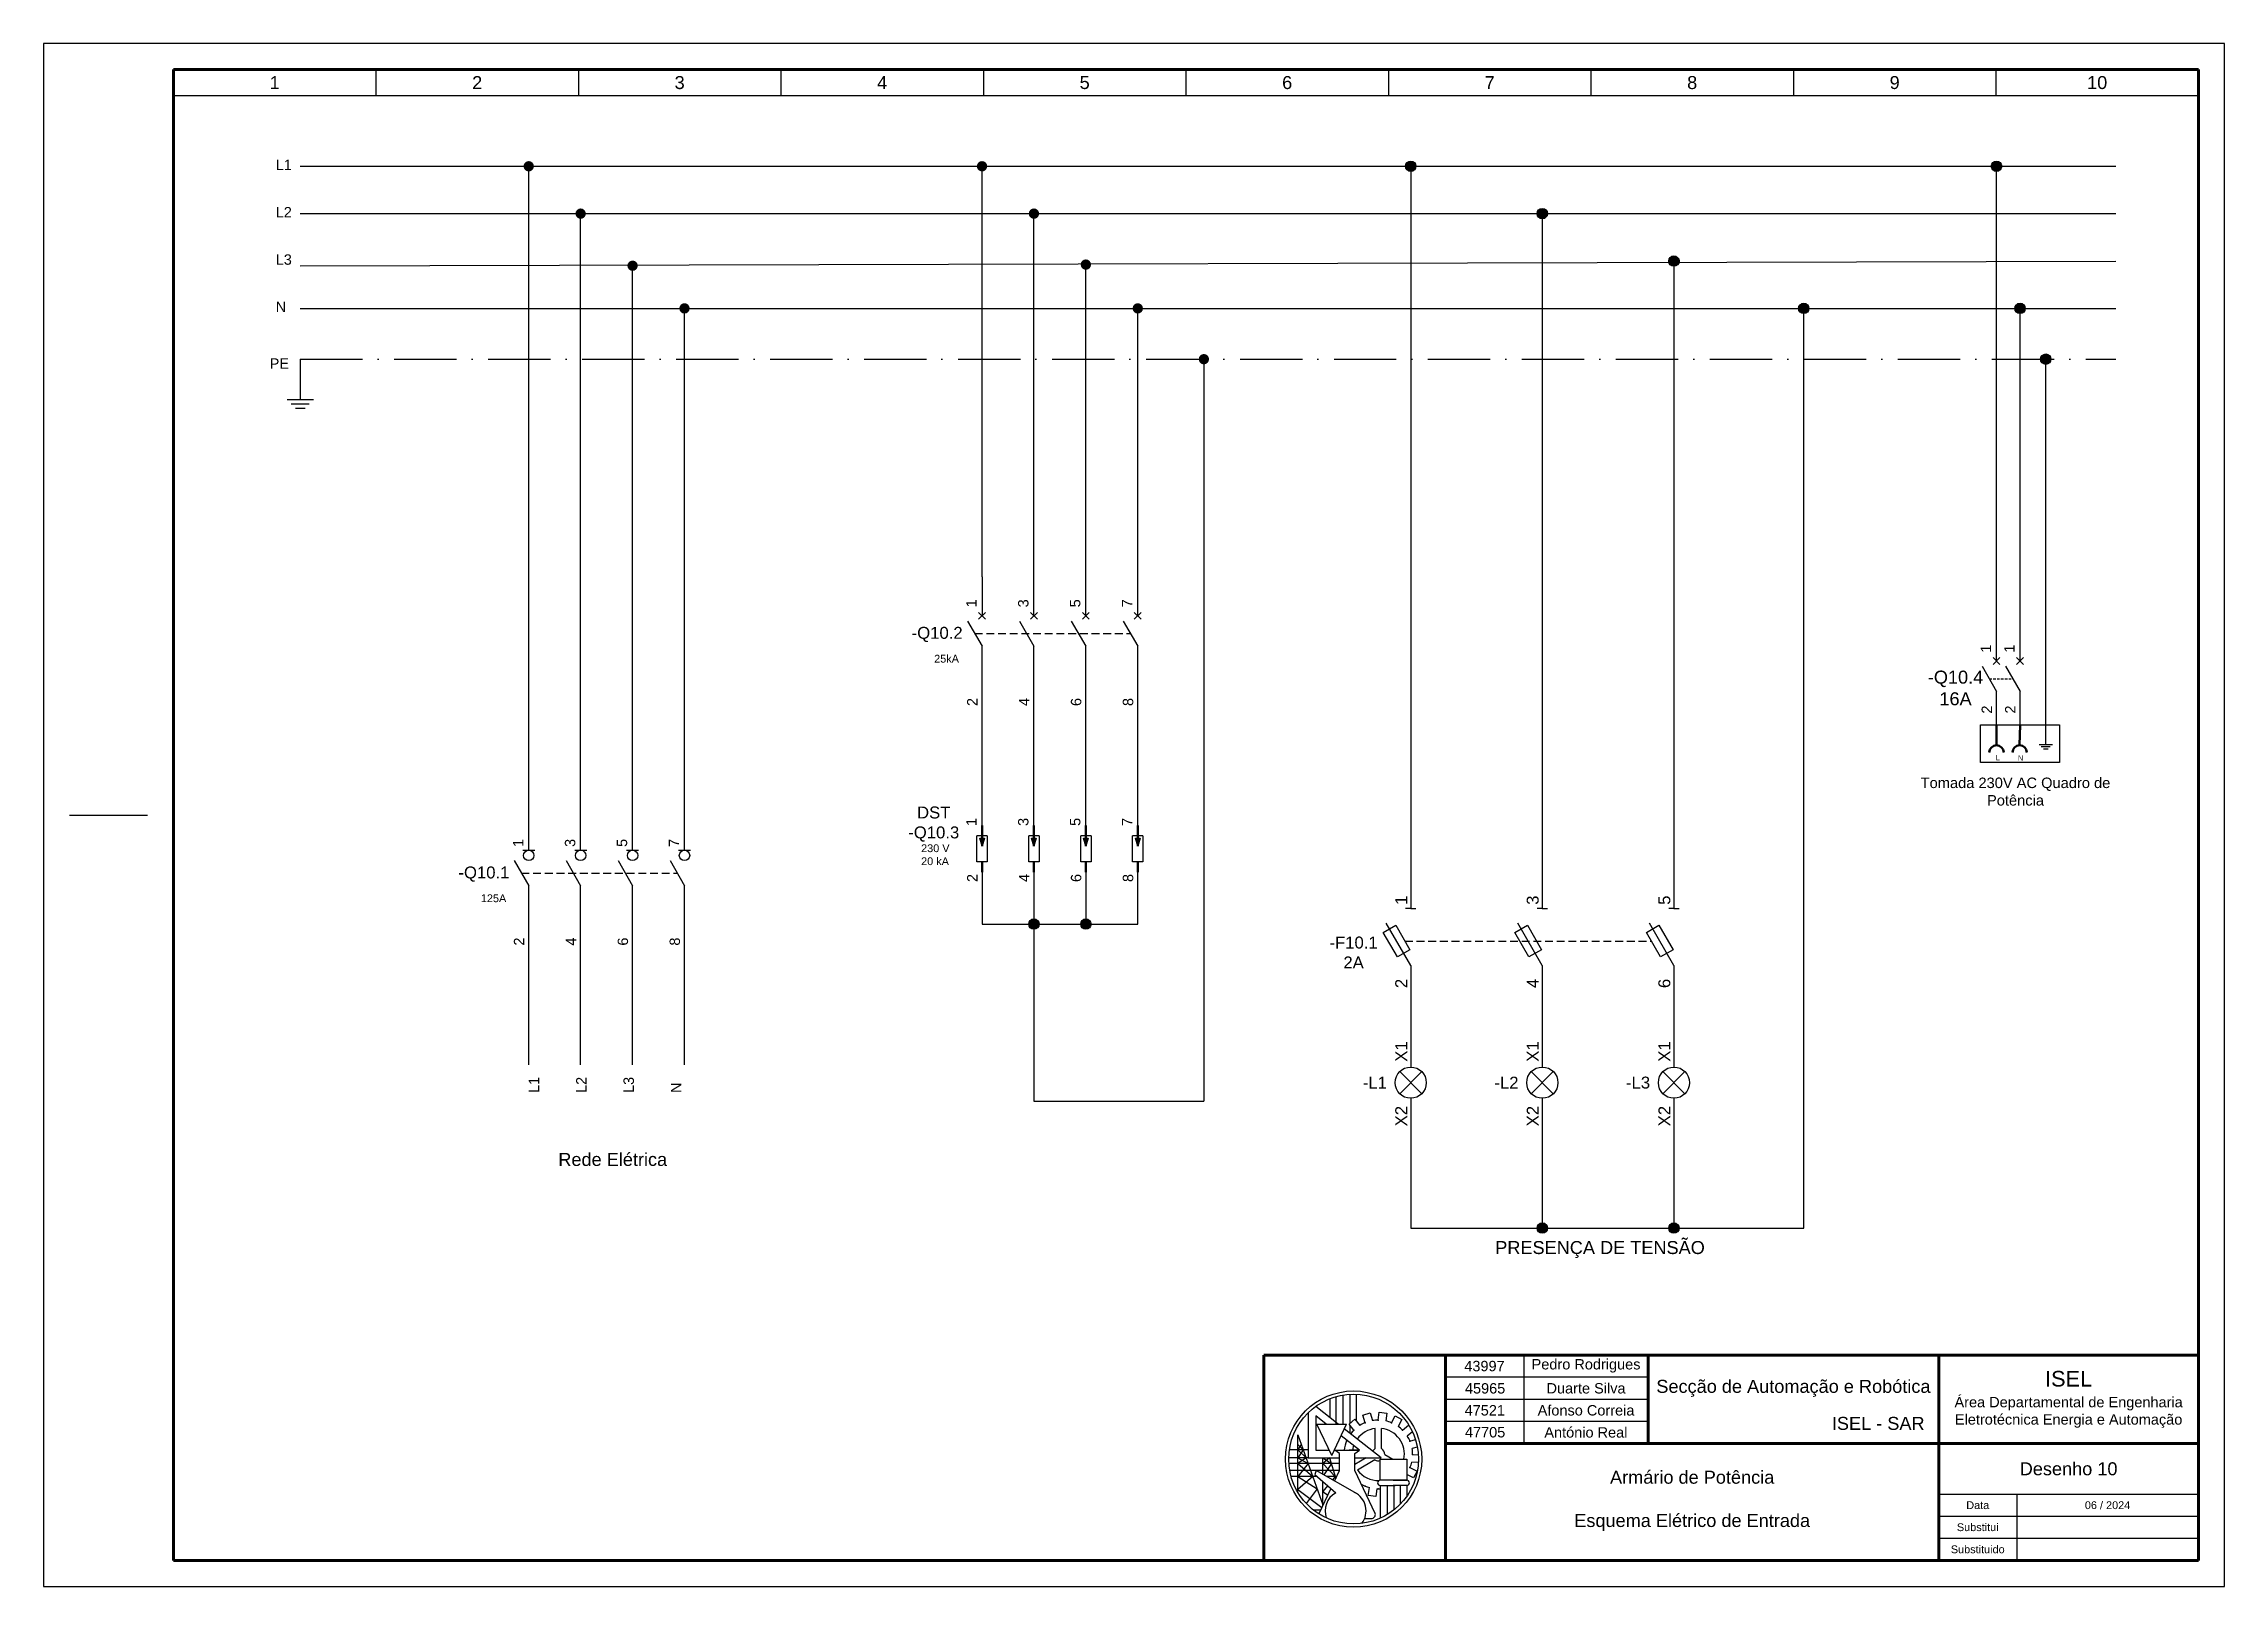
# Model space of a CAD drawing. Header units: millimetres. Extents: x 0 to 5575, y 0 to 297.
# Drawn here: x 4240 to 4660, y 0 to 297 of the extents above; entities that cross this region are included whole.
import ezdxf

# ---------------------------------------------------------------- set-up
doc = ezdxf.new("R2010")
doc.units = ezdxf.units.MM
for name, pattern in [('ACAD_ISO10W100', [18, 12, -3, 0, -3]), ('DASHED', [0.75, 0.5, -0.25]), ('JIS_02_2.0', [3, 2, -1])]:
    doc.linetypes.add(name, pattern=pattern)
for name, color, linetype in [('Bornes', 7, 'DASHED'), ('LEGENDA', 7, 'Continuous'), ('PE', 7, 'ACAD_ISO10W100')]:
    doc.layers.add(name, color=color, linetype=linetype)
doc.layers.add('Símbolos', color=7, linetype='Continuous', lineweight=50)
doc.styles.get("Standard").update_dxf_attribs({"font": 'arial.ttf'})

msp = doc.modelspace()

# ---------------------------------------------------------------- texts
at = {"transparency": 33554687}
for s, width, heights, insert, char_height, attachment_point in [('1', 39, [3.74], (4284.5, 289.49), 2.5, 5), ('2', 39, [3.74], (4323.5, 289.49), 2.5, 5), ('3', 39, [3.74], (4362.5, 289.49), 2.5, 5), ('4', 39, [3.74], (4401.5, 289.49), 2.5, 5), ('5', 39, [3.74], (4440.5, 289.49), 2.5, 5), ('6', 39, [3.74], (4479.5, 289.49), 2.5, 5), ('7', 39, [3.74], (4518.5, 289.49), 2.5, 5), ('8', 39, [3.74], (4557.5, 289.49), 2.5, 5), ('9', 39, [3.74], (4596.5, 289.49), 2.5, 5), ('10', 39, [3.74], (4635.5, 289.49), 2.5, 5), ('\\pxi-3,l3,qc,t3;-Q10.2', 17, [0], (4412.09, 183.25), 2.3, 5), ('\\pxqc;-Q10.4\\P16A', 20.7467, [20.19], (4608.22, 172.94), 2.5, 5), ('\\pxqc;L', 17, [0], (4616.38, 159.52), 1, 5), ('\\pxqc;N', 17, [0], (4620.74, 159.49), 1, 5), ('\\pxqc;Tomada 230V AC Quadro de Potência', 41.036, [15], (4599.25, 150.29), 2.0189, 7), ('\\pxi-3,l3,t3;DST\\P\\pqc;-Q10.3', 17, [0], (4411.43, 146.75), 2.3, 5), ('\\pxi-3,l3,qc,t3;-Q10.1', 17, [0], (4324.8, 137.12), 2.3, 5), ('\\pxi-3,l3,qc,t3;-F10.1\\P2A', 17, [0], (4492.29, 122.03), 2.3, 5), ('\\pxi-3,l3,qc,t3;-L1', 17, [0], (4496.38, 96.97), 2.3, 5), ('\\pxi-3,l3,qc,t3;-L2', 17, [0], (4521.73, 96.97), 2.3, 5), ('\\pxi-3,l3,qc,t3;-L3', 17, [0], (4547.08, 96.97), 2.3, 5), ('\\pxqc;PRESENÇA DE TENSÃO', 112.0679, [0], (4483.72, 66.48), 2.5, 1), ('43997', 15, [0], (4517.5, 42.4), 2, 5), ('Pedro Rodrigues', 24, [0], (4537.06, 42.46), 2, 5), ('45965', 15, [0], (4517.62, 38.11), 2, 5), ('Duarte Silva', 24, [0], (4537.06, 38.12), 2, 5), ('47521', 15, [0], (4517.56, 33.88), 2, 5), ('Afonso Correia', 24, [0], (4537.06, 33.88), 2, 5), ('47705', 15, [0], (4517.62, 29.66), 2, 5), ('António Real', 24, [0], (4537.03, 29.63), 2, 5), ('Armário de Potência\\P\\PEsquema Elétrico de Entrada', 95, [0], (4557.5, 16.47), 2.5, 5), ('\\pxqc;Data', 15, [0], (4612.5, 15.62), 1.5, 5), ('\\pxqc;06 / 2024', 35, [0], (4637.5, 15.62), 1.5, 5), ('\\pxqc;Substitui', 15, [0], (4612.5, 11.38), 1.5, 5), ('\\pxqc;Substituido', 15, [0], (4612.5, 7.12), 1.5, 5)]:
    msp.add_mtext_dynamic_manual_height_columns(s, width=width, gutter_width=12.5, heights=heights, dxfattribs=dict(at, insert=insert, char_height=char_height, attachment_point=attachment_point))
at = {"linetype": 'JIS_02_2.0', "transparency": 33554687, "char_height": 2, "attachment_point": 1}
for s, insert in [('L1', (4284.7, 274.67)), ('L2', (4284.7, 265.55)), ('L3', (4284.7, 256.43)), ('N', (4284.7, 247.31)), ('PE', (4283.54, 236.42))]:
    msp.add_mtext_dynamic_manual_height_columns(s, width=1.8376, gutter_width=12.5, heights=[0], dxfattribs=dict(at, insert=insert))
at = {"transparency": 33554687, "attachment_point": 5, "rotation": 90}
for s, insert, char_height in [('\\pxqc;1', (4418.69, 189.25), 2), ('\\pxqc;3', (4428.69, 189.25), 2), ('\\pxqc;5', (4438.69, 189.25), 2), ('\\pxqc;7', (4448.69, 189.25), 2), ('\\pxqc;1', (4614.07, 180.54), 2), ('\\pxqc;1', (4618.6, 180.54), 2), ('\\pxqc;2', (4418.86, 170.25), 2), ('\\pxqc;4', (4428.86, 170.25), 2), ('\\pxqc;6', (4438.86, 170.25), 2), ('\\pxqc;8', (4448.86, 170.25), 2), ('\\pxqc;2', (4614.24, 168.8), 2), ('\\pxqc;2', (4618.77, 168.8), 2), ('\\pxqc;1', (4418.69, 147.17), 2), ('\\pxqc;3', (4428.69, 147.17), 2), ('\\pxqc;5', (4438.69, 147.17), 2), ('\\pxqc;7', (4448.69, 147.17), 2), ('\\pxqc;1', (4331.4, 143.13), 2), ('\\pxqc;3', (4341.4, 143.13), 2), ('\\pxqc;5', (4351.4, 143.13), 2), ('\\pxqc;7', (4361.4, 143.13), 2), ('\\pxqc;2', (4418.86, 136.37), 2), ('\\pxqc;4', (4428.86, 136.37), 2), ('\\pxqc;6', (4438.86, 136.37), 2), ('\\pxqc;8', (4448.86, 136.37), 2), ('\\pxqc;1', (4501.46, 132.1), 2.3), ('\\pxqc;3', (4526.8, 132.1), 2.3), ('\\pxqc;5', (4552.15, 132.1), 2.3), ('\\pxqc;2', (4331.57, 124.13), 2), ('\\pxqc;4', (4341.57, 124.13), 2), ('\\pxqc;6', (4351.57, 124.13), 2), ('\\pxqc;8', (4361.57, 124.13), 2), ('\\pxqc;2', (4501.46, 116.07), 2.3), ('\\pxqc;4', (4526.8, 116.07), 2.3), ('\\pxqc;6', (4552.15, 116.07), 2.3), ('\\pxqc;X1', (4501.46, 102.96), 2.3), ('\\pxqc;X1', (4526.8, 102.96), 2.3), ('\\pxqc;X1', (4552.15, 102.96), 2.3), ('\\pxqc;X2', (4501.46, 90.53), 2.3), ('\\pxqc;X2', (4526.8, 90.53), 2.3), ('\\pxqc;X2', (4552.15, 90.53), 2.3)]:
    msp.add_mtext_dynamic_manual_height_columns(s, width=17, gutter_width=12.5, heights=[0], dxfattribs=dict(at, insert=insert, char_height=char_height))
at = {"linetype": 'DASHED', "transparency": 33554687, "char_height": 1.5, "attachment_point": 1}
for s, width, heights, insert in [('25kA', 4.5877, [0], (4411.51, 179.34)), ('230 V\\P20 kA', 6.7413, [0], (4409, 142.85)), ('125A', 4.5877, [1.55], (4324.21, 133.22))]:
    msp.add_mtext_dynamic_manual_height_columns(s, width=width, gutter_width=1, heights=heights, dxfattribs=dict(at, insert=insert))
at = {"linetype": 'JIS_02_2.0', "transparency": 33554687, "char_height": 2, "attachment_point": 1, "rotation": 90}
for s, insert in [('L1', (4333.44, 94.98)), ('L2', (4342.56, 94.98)), ('L3', (4351.68, 94.98)), ('N', (4360.8, 94.98))]:
    msp.add_mtext_dynamic_manual_height_columns(s, width=1.8376, gutter_width=12.5, heights=[0], dxfattribs=dict(at, insert=insert))
at = {"lineweight": -3, "transparency": 33554687, "char_height": 2.5, "attachment_point": 5}
for s, width, insert in [('Rede Elétrica', 36.4856, (4349.61, 82.17)), ('Desenho 10', 50, (4630, 22.62))]:
    msp.add_mtext_dynamic_manual_height_columns(s, width=width, gutter_width=12.5, heights=[0], dxfattribs=dict(at, insert=insert))
at = {"layer": 'Bornes', "transparency": 33554687, "char_height": 2.5}
for s, width, insert, attachment_point in [('\\pxqc;Secção de Automação e Robótica', 56, (4577, 38.12), 5), ('\\pxqc;{\\H1.2x;ISEL\\P\\H0.66667x;Área Departamental de Engenharia Eletrotécnica Energia e Automação}', 50, (4630, 36), 5), ('\\pxqr;ISEL - SAR', 56, (4602.26, 30.09), 9)]:
    msp.add_mtext_dynamic_manual_height_columns(s, width=width, gutter_width=12.5, heights=[0], dxfattribs=dict(at, insert=insert, attachment_point=attachment_point))

# ---------------------------------------------------------------- hatches: boundary and pattern name
at = {"transparency": 33554687}
h = msp.add_hatch(color=256, dxfattribs=at)
edge = h.paths.add_edge_path()
edge.add_arc((4333.43, 273.39), 1, 0, 360)
h = msp.add_hatch(color=256, dxfattribs=at)
edge = h.paths.add_edge_path()
edge.add_arc((4420.73, 273.39), 1, 0, 360)
h = msp.add_hatch(color=256, dxfattribs=at)
edge = h.paths.add_edge_path()
edge.add_arc((4503.29, 273.39), 1, 0, 360)
h = msp.add_hatch(color=256, dxfattribs=at)
edge = h.paths.add_edge_path()
edge.add_arc((4616.11, 273.39), 1, 0, 360)
h = msp.add_hatch(color=256, dxfattribs=at)
edge = h.paths.add_edge_path()
edge.add_arc((4343.43, 264.27), 1, 0, 360)
h = msp.add_hatch(color=256, dxfattribs=at)
edge = h.paths.add_edge_path()
edge.add_arc((4430.73, 264.27), 1, 0, 360)
h = msp.add_hatch(color=256, dxfattribs=at)
edge = h.paths.add_edge_path()
edge.add_arc((4528.64, 264.27), 1, 0, 360)
h = msp.add_hatch(color=256, dxfattribs=at)
edge = h.paths.add_edge_path()
edge.add_arc((4353.43, 254.24), 1, 0, 360)
h = msp.add_hatch(color=256, dxfattribs=at)
edge = h.paths.add_edge_path()
edge.add_arc((4440.73, 254.46), 1, 0, 360)
h = msp.add_hatch(color=256, dxfattribs=at)
edge = h.paths.add_edge_path()
edge.add_arc((4553.99, 255.15), 1, 0, 360)
h = msp.add_hatch(color=256, dxfattribs=at)
edge = h.paths.add_edge_path()
edge.add_arc((4363.43, 246.03), 1, 0, 360)
h = msp.add_hatch(color=256, dxfattribs=at)
edge = h.paths.add_edge_path()
edge.add_arc((4450.73, 246.03), 1, 0, 360)
h = msp.add_hatch(color=256, dxfattribs=at)
edge = h.paths.add_edge_path()
edge.add_arc((4578.99, 246.03), 1, 0, 360)
h = msp.add_hatch(color=256, dxfattribs=at)
edge = h.paths.add_edge_path()
edge.add_arc((4620.64, 246.03), 1, 0, 360)
h = msp.add_hatch(color=256, dxfattribs=at)
edge = h.paths.add_edge_path()
edge.add_arc((4463.46, 236.25), 1, 0, 360)
h = msp.add_hatch(color=256, dxfattribs=at)
edge = h.paths.add_edge_path()
edge.add_arc((4625.6, 236.25), 1, 0, 360)
h = msp.add_hatch(color=256, dxfattribs=at)
edge = h.paths.add_edge_path()
edge.add_arc((4430.73, 127.51), 1, 0, 360)
h = msp.add_hatch(color=256, dxfattribs=at)
edge = h.paths.add_edge_path()
edge.add_arc((4440.73, 127.51), 1, 0, 360)
h = msp.add_hatch(color=256, dxfattribs=at)
edge = h.paths.add_edge_path()
edge.add_arc((4528.64, 68.97), 1, 0, 360)
h = msp.add_hatch(color=256, dxfattribs=at)
edge = h.paths.add_edge_path()
edge.add_arc((4553.99, 68.97), 1, 0, 360)

# ---------------------------------------------------------------- linework, layer by layer
for p, q in [((4265, 292), (4265, 287)), ((4265, 292), (4265, 287)), ((4304, 292), (4304, 287)), ((4343, 292), (4343, 287)), ((4382, 292), (4382, 287)), ((4421, 292), (4421, 287)), ((4460, 292), (4460, 287)), ((4499, 292), (4499, 287)), ((4538, 292), (4538, 287)), ((4577, 292), (4577, 287)), ((4616, 292), (4616, 287)), ((4265, 287), (4655, 287)), ((4289.42, 273.39), (4639.12, 273.39)), ((4420.73, 194.34), (4420.73, 273.39)), ((4503.29, 273.39), (4503.29, 130.48)), ((4289.42, 264.27), (4639.12, 264.27)), ((4430.73, 186.84), (4430.73, 264.27)), ((4528.64, 264.27), (4528.64, 130.48)), ((4289.42, 254.24), (4639.12, 255.11)), ((4440.73, 186.84), (4440.73, 254.46)), ((4553.99, 255.15), (4553.99, 130.48)), ((4289.42, 246.03), (4639.12, 246.03)), ((4450.73, 186.84), (4450.73, 246.03)), ((4578.99, 68.97), (4578.99, 246.03)), ((4289.42, 236.25), (4289.42, 230.25)), ((4463.46, 236.25), (4463.46, 93.39)), ((4286.88, 228.51), (4291.95, 228.51)), ((4287.68, 227.68), (4291.15, 227.68)), ((4288.48, 226.84), (4290.35, 226.84)), ((4289.42, 230.25), (4289.42, 228.51)), ((4420.73, 194.34), (4420.73, 186.84)), ((4417.93, 185.84), (4420.73, 181.01)), ((4420.06, 186.18), (4421.39, 187.51)), ((4420.06, 187.51), (4421.39, 186.18)), ((4427.93, 185.84), (4430.73, 181.01)), ((4430.06, 186.18), (4431.39, 187.51)), ((4430.06, 187.51), (4431.39, 186.18)), ((4437.93, 185.84), (4440.73, 181.01)), ((4440.06, 186.18), (4441.39, 187.51)), ((4440.06, 187.51), (4441.39, 186.18)), ((4447.93, 185.84), (4450.73, 181.01)), ((4450.06, 186.18), (4451.39, 187.51)), ((4450.06, 187.51), (4451.39, 186.18)), ((4420.73, 176.82), (4420.73, 181.01)), ((4430.73, 146.51), (4430.73, 181.01)), ((4440.73, 146.51), (4440.73, 181.01)), ((4450.73, 146.51), (4450.73, 181.01)), ((4420.73, 146.51), (4420.73, 176.82)), ((4613.32, 177.13), (4616.11, 172.3)), ((4615.45, 177.47), (4616.77, 178.8)), ((4615.45, 178.8), (4616.77, 177.47)), ((4617.84, 177.13), (4620.64, 172.3)), ((4619.97, 177.47), (4621.3, 178.8)), ((4619.97, 178.8), (4621.3, 177.47)), ((4626.87, 162.02), (4624.33, 162.02)), ((4626.47, 161.6), (4624.73, 161.6)), ((4626.07, 161.18), (4625.14, 161.18)), ((4245, 148.5), (4260, 148.5)), ((4419.73, 139.51), (4419.73, 144.51)), ((4421.73, 144.51), (4419.73, 144.51)), ((4420.28, 144.01), (4421.18, 144.01)), ((4420.73, 142.51), (4420.28, 144.01)), ((4420.3, 144.01), (4420.73, 142.79)), ((4420.73, 143.01), (4420.33, 144.01)), ((4420.73, 143.01), (4420.4, 144.01)), ((4420.73, 143.01), (4420.46, 144.01)), ((4420.52, 144.01), (4420.73, 143.01)), ((4420.57, 144.01), (4420.73, 143.26)), ((4420.62, 144.01), (4420.73, 143.5)), ((4420.67, 144.01), (4420.73, 143.74)), ((4421.15, 144.01), (4420.73, 142.79)), ((4421.18, 144.01), (4420.73, 142.51)), ((4420.73, 143.01), (4421.06, 144.01)), ((4420.73, 143.01), (4421.13, 144.01)), ((4420.73, 143.01), (4420.99, 144.01)), ((4420.94, 144.01), (4420.73, 143.01)), ((4420.89, 144.01), (4420.73, 143.26)), ((4420.83, 144.01), (4420.73, 143.5)), ((4420.78, 144.01), (4420.73, 143.74)), ((4421.73, 144.51), (4421.73, 139.51)), ((4429.73, 139.51), (4429.73, 144.51)), ((4431.73, 144.51), (4429.73, 144.51)), ((4430.28, 144.01), (4431.18, 144.01)), ((4430.73, 142.51), (4430.28, 144.01)), ((4430.3, 144.01), (4430.73, 142.79)), ((4430.73, 143.01), (4430.33, 144.01)), ((4430.73, 143.01), (4430.4, 144.01)), ((4430.73, 143.01), (4430.46, 144.01)), ((4430.52, 144.01), (4430.73, 143.01)), ((4430.57, 144.01), (4430.73, 143.26)), ((4430.62, 144.01), (4430.73, 143.5)), ((4430.67, 144.01), (4430.73, 143.74)), ((4431.15, 144.01), (4430.73, 142.79)), ((4431.18, 144.01), (4430.73, 142.51)), ((4430.73, 143.01), (4431.06, 144.01)), ((4430.73, 143.01), (4431.13, 144.01)), ((4430.73, 143.01), (4430.99, 144.01)), ((4430.94, 144.01), (4430.73, 143.01)), ((4430.89, 144.01), (4430.73, 143.26)), ((4430.83, 144.01), (4430.73, 143.5)), ((4430.78, 144.01), (4430.73, 143.74)), ((4431.73, 144.51), (4431.73, 139.51)), ((4439.73, 139.51), (4439.73, 144.51)), ((4441.73, 144.51), (4439.73, 144.51)), ((4440.28, 144.01), (4441.18, 144.01)), ((4440.73, 142.51), (4440.28, 144.01)), ((4440.3, 144.01), (4440.73, 142.79)), ((4440.73, 143.01), (4440.33, 144.01)), ((4440.73, 143.01), (4440.4, 144.01)), ((4440.73, 143.01), (4440.46, 144.01)), ((4440.52, 144.01), (4440.73, 143.01)), ((4440.57, 144.01), (4440.73, 143.26)), ((4440.62, 144.01), (4440.73, 143.5)), ((4440.67, 144.01), (4440.73, 143.74)), ((4441.15, 144.01), (4440.73, 142.79)), ((4441.18, 144.01), (4440.73, 142.51)), ((4440.73, 143.01), (4441.06, 144.01)), ((4440.73, 143.01), (4441.13, 144.01)), ((4440.73, 143.01), (4440.99, 144.01)), ((4440.94, 144.01), (4440.73, 143.01)), ((4440.89, 144.01), (4440.73, 143.26)), ((4440.83, 144.01), (4440.73, 143.5)), ((4440.78, 144.01), (4440.73, 143.74)), ((4441.73, 144.51), (4441.73, 139.51)), ((4449.73, 139.51), (4449.73, 144.51)), ((4451.73, 144.51), (4449.73, 144.51)), ((4450.28, 144.01), (4451.18, 144.01)), ((4450.73, 142.51), (4450.28, 144.01)), ((4450.3, 144.01), (4450.73, 142.79)), ((4450.73, 143.01), (4450.33, 144.01)), ((4450.73, 143.01), (4450.4, 144.01)), ((4450.73, 143.01), (4450.46, 144.01)), ((4450.52, 144.01), (4450.73, 143.01)), ((4450.57, 144.01), (4450.73, 143.26)), ((4450.62, 144.01), (4450.73, 143.5)), ((4450.67, 144.01), (4450.73, 143.74)), ((4451.15, 144.01), (4450.73, 142.79)), ((4451.18, 144.01), (4450.73, 142.51)), ((4450.73, 143.01), (4451.06, 144.01)), ((4450.73, 143.01), (4451.13, 144.01)), ((4450.73, 143.01), (4450.99, 144.01)), ((4450.94, 144.01), (4450.73, 143.01)), ((4450.89, 144.01), (4450.73, 143.26)), ((4450.83, 144.01), (4450.73, 143.5)), ((4450.78, 144.01), (4450.73, 143.74)), ((4451.73, 144.51), (4451.73, 139.51)), ((4330.64, 139.72), (4333.43, 134.88)), ((4340.64, 139.72), (4343.43, 134.88)), ((4350.64, 139.72), (4353.43, 134.88)), ((4360.64, 139.72), (4363.43, 134.88)), ((4421.73, 139.51), (4419.73, 139.51)), ((4431.73, 139.51), (4429.73, 139.51)), ((4441.73, 139.51), (4439.73, 139.51)), ((4451.73, 139.51), (4449.73, 139.51)), ((4333.43, 130.7), (4333.43, 134.88)), ((4343.43, 100.39), (4343.43, 134.88)), ((4353.43, 100.39), (4353.43, 134.88)), ((4363.43, 100.39), (4363.43, 134.88)), ((4420.73, 137.51), (4420.73, 127.51)), ((4430.73, 137.51), (4430.73, 127.51)), ((4440.73, 137.51), (4440.73, 127.51)), ((4450.73, 127.51), (4450.73, 137.51)), ((4333.43, 100.39), (4333.43, 130.7)), ((4503.29, 130.48), (4502.29, 130.48)), ((4503.29, 133.26), (4503.29, 130.48)), ((4503.29, 130.48), (4504.29, 130.48)), ((4528.64, 130.48), (4527.64, 130.48)), ((4528.64, 133.26), (4528.64, 130.48)), ((4528.64, 130.48), (4529.64, 130.48)), ((4553.99, 130.48), (4552.99, 130.48)), ((4553.99, 133.26), (4553.99, 130.48)), ((4553.99, 130.48), (4554.99, 130.48)), ((4420.73, 127.51), (4450.73, 127.51)), ((4430.73, 127.51), (4430.73, 93.39)), ((4503.29, 119.51), (4498.56, 127.7)), ((4528.64, 119.51), (4523.91, 127.7)), ((4553.99, 119.51), (4549.26, 127.7)), ((4503.29, 119.51), (4503.29, 116.14)), ((4503.29, 119.51), (4503.29, 99.97)), ((4528.64, 119.51), (4528.64, 116.14)), ((4528.64, 119.51), (4528.64, 99.97)), ((4553.99, 119.51), (4553.99, 116.14)), ((4553.99, 119.51), (4553.99, 99.97)), ((4501.17, 99.09), (4505.41, 94.85)), ((4505.41, 99.09), (4501.17, 94.85)), ((4526.52, 99.09), (4530.76, 94.85)), ((4530.76, 99.09), (4526.52, 94.85)), ((4551.87, 99.09), (4556.11, 94.85)), ((4556.11, 99.09), (4551.87, 94.85)), ((4430.73, 93.39), (4463.46, 93.39)), ((4503.29, 93.97), (4503.29, 68.97)), ((4528.64, 93.97), (4528.64, 68.97)), ((4553.99, 93.97), (4553.99, 68.97)), ((4503.29, 68.97), (4553.99, 68.97)), ((4553.99, 68.97), (4578.99, 68.97))]:
    msp.add_line(p, q, dxfattribs=at)
at = {"lineweight": -3, "transparency": 33554687}
for p, q in [((4333.43, 141.72), (4333.43, 273.39)), ((4616.11, 178.13), (4616.11, 273.39)), ((4343.43, 141.72), (4343.43, 264.27)), ((4353.43, 141.72), (4353.43, 254.24)), ((4363.43, 141.72), (4363.43, 246.03)), ((4620.64, 178.13), (4620.64, 246.03)), ((4625.6, 165.89), (4625.6, 236.25)), ((4616.11, 165.89), (4616.11, 172.3)), ((4620.64, 165.89), (4620.64, 172.3)), ((4625.6, 162.02), (4625.6, 165.89)), ((4332.28, 141.72), (4334.59, 141.72)), ((4342.28, 141.72), (4344.59, 141.72)), ((4352.28, 141.72), (4354.59, 141.72)), ((4362.28, 141.72), (4364.59, 141.72))]:
    msp.add_line(p, q, dxfattribs=at)
at = {"linetype": 'DASHED', "ltscale": 3, "transparency": 33554687}
for p, q in [((4419.33, 183.43), (4449.33, 183.43)), ((4332.04, 137.3), (4362.04, 137.3)), ((4502.18, 124.24), (4549.64, 124.24))]:
    msp.add_line(p, q, dxfattribs=at)
at = {"linetype": 'DASHED', "lineweight": -3, "transparency": 33554687}
msp.add_line((4614.71, 174.72), (4619.24, 174.72), dxfattribs=at)
at = {"lineweight": 120, "transparency": 33554687}
msp.add_line((4475, 44.5), (4475, 5), dxfattribs=at)
at = {"lineweight": 25, "transparency": 33554687}
for p, q in [((4489.32, 31.25), (4485, 34.64)), ((4487.78, 32.46), (4487.78, 36.14)), ((4488.95, 31.25), (4488.95, 36.53)), ((4490.3, 31.25), (4490.3, 36.82)), ((4491.64, 31.44), (4491.64, 36.97)), ((4492.86, 31.8), (4492.86, 36.97)), ((4483.57, 33.44), (4483.57, 24.75)), ((4486.99, 31.25), (4485.01, 32.8)), ((4485.01, 32.8), (4485.01, 26.19)), ((4485.2, 31.25), (4490.95, 31.25)), ((4488.07, 25.2), (4485.2, 31.25)), ((4488.07, 25.2), (4490.95, 31.25)), ((4497.59, 24.75), (4490.5, 30.32)), ((4491.41, 31.25), (4492.55, 32.18)), ((4492.37, 30.07), (4491.41, 31.25)), ((4491.64, 29.42), (4491.64, 30.96)), ((4492.55, 32.18), (4493.51, 31)), ((4494.08, 32.96), (4495.49, 33.38)), ((4494.52, 31.51), (4494.08, 32.96)), ((4495.49, 33.38), (4495.93, 31.93)), ((4496.45, 26.51), (4496.45, 30.39)), ((4497.05, 32.01), (4497.21, 33.52)), ((4497.21, 33.52), (4498.67, 33.36)), ((4497.65, 26.51), (4497.65, 30.39)), ((4498.67, 33.36), (4498.51, 31.85)), ((4499.58, 31.51), (4500.3, 32.84)), ((4500.3, 32.84), (4501.59, 32.14)), ((4501.59, 32.14), (4500.87, 30.8)), ((4501.72, 30.07), (4502.88, 31.05)), ((4503.62, 29.75), (4502.64, 28.93)), ((4502.88, 31.05), (4503.01, 30.9)), ((4483.57, 26.26), (4479.93, 26.26)), ((4481.57, 29.15), (4486.36, 15.7)), ((4481.57, 18.1), (4481.57, 29.15)), ((4482.21, 27.34), (4481.57, 26.26)), ((4481.57, 27.31), (4482.6, 26.26)), ((4482.6, 26.26), (4481.57, 24.75)), ((4481.57, 26.26), (4483.14, 24.75)), ((4485.01, 26.19), (4487.6, 26.19)), ((4488.54, 26.19), (4488.95, 26.19)), ((4489.6, 25.59), (4488.68, 26.19)), ((4488.95, 26.19), (4493.43, 26.19)), ((4488.95, 26.19), (4491.03, 26.19)), ((4489.6, 22.28), (4489.6, 25.59)), ((4493.43, 26.19), (4489.87, 28.98)), ((4493.43, 26.19), (4491.43, 26.19)), ((4492.5, 25.59), (4493.43, 26.19)), ((4492.5, 22.28), (4492.5, 25.59)), ((4498.31, 25.36), (4499.84, 24.48)), ((4503.15, 27.93), (4504.2, 28.25)), ((4504.56, 26.82), (4503.56, 26.52)), ((4503.66, 25.4), (4504.75, 25.3)), ((4483.57, 24.75), (4479.81, 24.75)), ((4489.6, 23.63), (4479.83, 23.63)), ((4489.6, 22.31), (4480, 22.31)), ((4485.25, 21.15), (4480.26, 21.15)), ((4481.57, 24.75), (4483.53, 23.63)), ((4483.14, 24.75), (4481.57, 23.63)), ((4483.53, 23.63), (4481.57, 21.15)), ((4481.57, 23.63), (4484.42, 21.15)), ((4481.57, 21.15), (4485.25, 18.8)), ((4484.42, 21.15), (4481.57, 18.62)), ((4483.57, 24.75), (4489.6, 24.75)), ((4485.11, 22.31), (4484.8, 21.54)), ((4484.8, 21.54), (4488.85, 17.99)), ((4492.95, 17.81), (4485.11, 22.31)), ((4486.36, 21.59), (4486.36, 24.75)), ((4486.36, 24.75), (4488.01, 23.63)), ((4487.67, 24.75), (4486.36, 23.63)), ((4486.36, 23.63), (4488.75, 21.15)), ((4488.01, 23.63), (4486.57, 21.47)), ((4488.75, 21.15), (4487.13, 21.15)), ((4487.67, 24.75), (4488.87, 20.75)), ((4488.75, 21.15), (4488.22, 20.52)), ((4488.64, 20.28), (4489.6, 22.28)), ((4492.5, 24.75), (4497.59, 24.75)), ((4494.73, 24.75), (4492.5, 23.46)), ((4496.45, 14.04), (4492.5, 22.28)), ((4496.38, 24.33), (4493.02, 22.39)), ((4497.44, 20.44), (4497.44, 24.48)), ((4497.44, 24.48), (4502.52, 24.48)), ((4502.52, 24.48), (4502.52, 20.44)), ((4503.85, 20.88), (4502.52, 21.55)), ((4503.15, 22.87), (4504.51, 22.19)), ((4504.76, 23.82), (4503.49, 23.94)), ((4504.51, 22.19), (4503.85, 20.88)), ((4481.57, 18.62), (4486.19, 15.16)), ((4485.25, 18.8), (4483.16, 15.98)), ((4485.65, 14.04), (4487.93, 18.79)), ((4486.36, 15.51), (4486.36, 20.18)), ((4487.27, 19.38), (4486.36, 18.29)), ((4486.36, 18.29), (4487.34, 17.56)), ((4495.1, 17.51), (4495.33, 19.01)), ((4496.55, 17.29), (4495.1, 17.51)), ((4496.78, 18.8), (4496.55, 17.29)), ((4502.52, 20.44), (4497.44, 20.44)), ((4500.3, 20.44), (4497.44, 20.44)), ((4497.44, 19.41), (4497.44, 13.12)), ((4497.44, 19.41), (4500.3, 19.41)), ((4498.74, 19.41), (4498.74, 13.81)), ((4499.91, 20.44), (4502.52, 20.44)), ((4502.52, 19.41), (4499.91, 19.41)), ((4500.07, 19.41), (4500.07, 14.73)), ((4501.26, 19.41), (4501.26, 15.81)), ((4502.52, 19.41), (4502.52, 17.33)), ((4485.96, 14.67), (4484.59, 14.67)), ((4494.42, 13.05), (4495.72, 13.05))]:
    msp.add_line(p, q, dxfattribs=at)
at = {"lineweight": 30, "transparency": 33554687}
msp.add_line((4620, 17.75), (4620, 5), dxfattribs=at)
at = {"transparency": 33554687}
for points in [[(4240, 0), (4660, 0), (4660, 297), (4240, 297)], [(4497.99, 125.9), (4500.41, 127.3), (4503.14, 122.57), (4500.72, 121.18)], [(4523.34, 125.9), (4525.76, 127.3), (4528.49, 122.57), (4526.06, 121.18)], [(4548.68, 125.9), (4551.11, 127.3), (4553.83, 122.57), (4551.41, 121.18)]]:
    msp.add_lwpolyline(points, close=True, dxfattribs=at)
at = {"lineweight": -3, "transparency": 33554687}
msp.add_lwpolyline([(4613.01, 165.89), (4628.26, 165.89), (4628.26, 158.59), (4613.01, 158.59)], close=True, dxfattribs=at)
at = {"transparency": 33554687}
for centre, radius in [((4503.29, 273.39), 1), ((4616.11, 273.39), 1), ((4528.64, 264.27), 1), ((4553.99, 255.15), 1), ((4578.99, 246.03), 1), ((4620.64, 246.03), 1), ((4625.6, 236.25), 1), ((4333.43, 140.72), 1), ((4343.43, 140.72), 1), ((4353.43, 140.72), 1), ((4363.43, 140.72), 1), ((4430.73, 127.51), 1), ((4440.73, 127.51), 1), ((4503.29, 96.97), 3), ((4528.64, 96.97), 3), ((4553.99, 96.97), 3), ((4528.64, 68.97), 1), ((4553.99, 68.97), 1)]:
    msp.add_circle(centre, radius, dxfattribs=at)
at = {"linetype": 'Continuous', "ltscale": 10, "transparency": 33554687}
for centre in [(4430.73, 127.51), (4440.73, 127.51)]:
    msp.add_circle(centre, 0.547, dxfattribs=at)
at = {"lineweight": 25, "transparency": 33554687}
for radius in [13.12, 12.49]:
    msp.add_circle((4492.29, 24.5), radius, dxfattribs=at)
for centre, radius, start, end in [((4497.05, 25.4), 6.61, 135, 143.3785), ((4497.05, 25.4), 5.03, 96.8237, 143.858), ((4497.05, 25.4), 6.61, 112.5, 122.2448), ((4497.05, 25.4), 6.61, 90, 99.7454), ((4497.05, 25.4), 5.03, 349.4456, 83.1763), ((4497.05, 25.4), 6.61, 67.5, 77.2458), ((4497.05, 25.4), 6.61, 45, 54.7457), ((4497.05, 25.4), 6.61, 155.9991, 173.1361), ((4497.05, 25.4), 5.03, 160.5913, 170.9616), ((4497.05, 25.4), 1.26, 118.2526, 149.8624), ((4497.05, 25.4), 1.26, 358.2526, 61.7474), ((4497.05, 25.4), 6.61, 22.5, 32.2416), ((4497.05, 25.4), 6.61, 0, 9.7446), ((4497.05, 25.4), 5.03, 216.8237, 271.5984), ((4497.05, 25.4), 1.26, 238.2526, 288.2165), ((4497.05, 25.4), 6.61, 337.5, 347.2434), ((4490.75, 14.53), 3.95, 118.829, 200.1376), ((4490.75, 14.53), 3.95, 322.3555, 64.0548), ((4497.05, 25.4), 6.61, 240.0878, 254.9243), ((4497.05, 25.4), 6.61, 267.6784, 273.4222), ((4497.44, 19.93), 0.515, 90, 270), ((4502.52, 19.93), 0.515, 270, 90), ((4486.38, 13.82), 0.765, 163.3429, 170.9608), ((4495.72, 13.82), 0.765, 270, 16.6571)]:
    msp.add_arc(centre, radius, start, end, dxfattribs=at)
for p in [(4492.37, 30.07), (4494.52, 31.51), (4497.05, 32.01), (4499.58, 31.51), (4501.72, 30.07), (4490.94, 27.93), (4503.15, 27.93), (4503.66, 25.4), (4503.15, 22.87), (4494.52, 19.29), (4497.05, 18.79)]:
    msp.add_point(p, dxfattribs=at)
at = {"layer": 'LEGENDA', "lineweight": 120, "transparency": 33554687}
for p, q in [((4655, 292), (4265, 292)), ((4265, 5), (4265, 292)), ((4655, 5), (4655, 292)), ((4655, 44.5), (4475, 44.5)), ((4655, 5), (4265, 5))]:
    msp.add_line(p, q, dxfattribs=at)
at = {"layer": 'LEGENDA', "lineweight": 60, "transparency": 33554687}
for p, q in [((4510, 44.5), (4510, 5)), ((4549, 44.5), (4549, 27.5)), ((4605, 44.5), (4605, 27.5)), ((4510, 27.5), (4655, 27.5)), ((4605, 27.5), (4605, 5))]:
    msp.add_line(p, q, dxfattribs=at)
at = {"layer": 'LEGENDA', "lineweight": 30, "transparency": 33554687}
for p, q in [((4525.06, 44.5), (4525.06, 27.5)), ((4549.06, 40.25), (4510.06, 40.25)), ((4549.06, 36), (4510.06, 36)), ((4549.06, 31.75), (4510.06, 31.75)), ((4605, 17.75), (4655, 17.75)), ((4605, 13.5), (4655, 13.5)), ((4605, 9.25), (4655, 9.25))]:
    msp.add_line(p, q, dxfattribs=at)
at = {"layer": 'PE', "linetype": 'ACAD_ISO10W100', "transparency": 33554687}
msp.add_line((4289.42, 236.25), (4639.12, 236.25), dxfattribs=at)
at = {"layer": 'Símbolos', "transparency": 33554687}
for p, q in [((4616.11, 161.93), (4616.11, 165.89)), ((4620.57, 161.93), (4620.64, 165.89)), ((4420.73, 146.51), (4420.73, 142.51)), ((4430.73, 146.51), (4430.73, 142.51)), ((4440.73, 146.51), (4440.73, 142.51)), ((4450.73, 146.51), (4450.73, 142.51)), ((4420.73, 137.51), (4420.73, 139.51)), ((4430.73, 137.51), (4430.73, 139.51)), ((4440.73, 137.51), (4440.73, 139.51)), ((4450.73, 137.51), (4450.73, 139.51))]:
    msp.add_line(p, q, dxfattribs=at)
for centre in [(4616.11, 160.54), (4620.57, 160.54)]:
    msp.add_arc(centre, 1.39, 0, 180, dxfattribs=at)

msp.set_redraw_order([(e.dxf.handle, doc.entitydb.next_handle()) for e in msp.query("TEXT MTEXT ATTDEF DIMENSION ARC_DIMENSION")])  # texts and dimensions are drawn at this point

doc.saveas('drawing.dxf')
